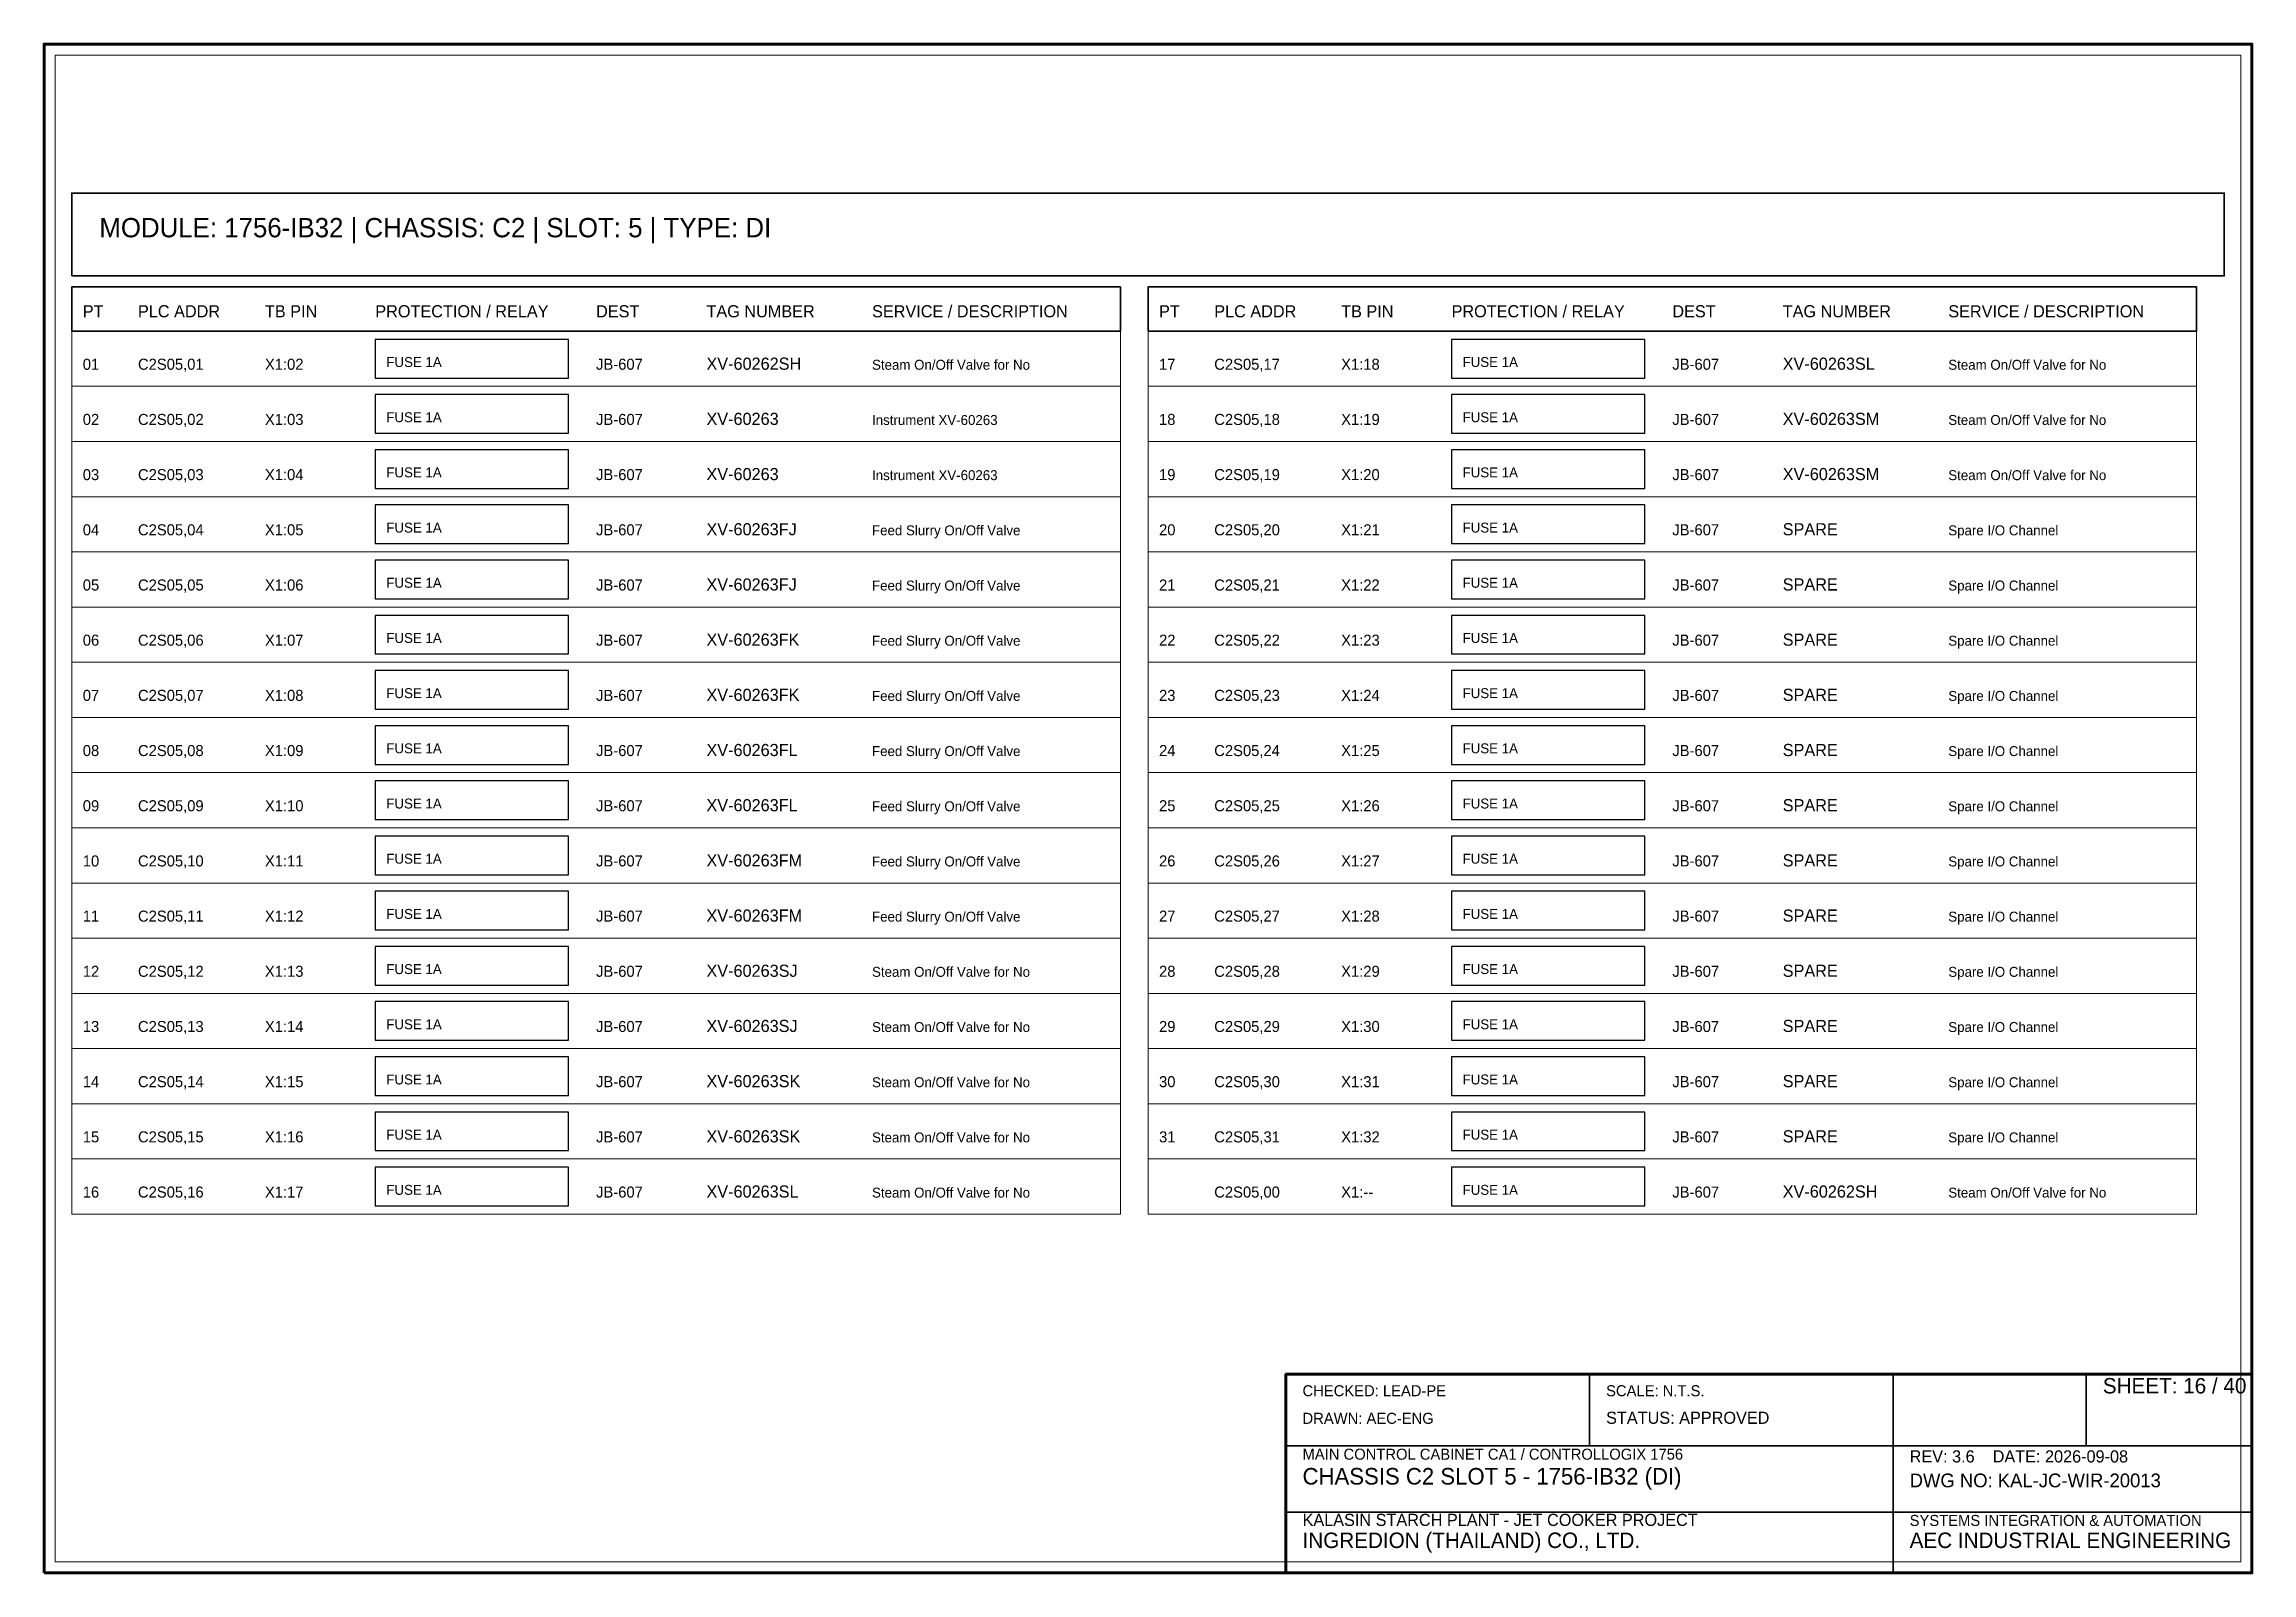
# Model space of a CAD drawing. Header units: millimetres. Extents: x 0 to 2200, y -2240 to 277.
# Drawn here: x 0 to 400, y -960 to -683 of the extents above; entities that cross this region are included whole.
import ezdxf

# ---------------------------------------------------------------- set-up
doc = ezdxf.new("R2010")
doc.units = ezdxf.units.MM
for name, color, linetype, lineweight in [('0_BORDER', 7, 'Continuous', 70), ('0_TITLE_BLOCK', 4, 'Continuous', 35), ('IE-CABLE', 6, 'Continuous', 25), ('IE-EQUIP', 2, 'Continuous', 35), ('IE-WIRE', 1, 'Continuous', 25), ('NOTATIONS', 8, 'Continuous', 18), ('TER', 3, 'Continuous', 35), ('TEXTS', 7, 'Continuous', 25)]:
    doc.layers.add(name, color=color, linetype=linetype, lineweight=lineweight)

msp = doc.modelspace()

# ---------------------------------------------------------------- texts
at = {"layer": '0_TITLE_BLOCK'}
for s, height, p in [('MODULE: 1756-IB32 | CHASSIS: C2 | SLOT: 5 | TYPE: DI', 3.5, (10, -718)), ('PT', 2.2, (7, -732.5)), ('PLC ADDR', 2.2, (17, -732.5)), ('TB PIN', 2.2, (40, -732.5)), ('PROTECTION / RELAY', 2.2, (60, -732.5)), ('DEST', 2.2, (100, -732.5)), ('TAG NUMBER', 2.2, (120, -732.5)), ('SERVICE / DESCRIPTION', 2.2, (150, -732.5)), ('PT', 2.2, (202, -732.5)), ('PLC ADDR', 2.2, (212, -732.5)), ('TB PIN', 2.2, (235, -732.5)), ('PROTECTION / RELAY', 2.2, (255, -732.5)), ('DEST', 2.2, (295, -732.5)), ('TAG NUMBER', 2.2, (315, -732.5)), ('SERVICE / DESCRIPTION', 2.2, (345, -732.5)), ('SHEET: 16 / 40', 2.8, (373, -927.5)), ('STATUS: APPROVED', 2.2, (283, -933)), ('CHASSIS C2 SLOT 5 - 1756-IB32 (DI)', 3, (228, -944)), ('INGREDION (THAILAND) CO., LTD.', 2.8, (228, -955.5)), ('AEC INDUSTRIAL ENGINEERING', 2.8, (338, -955.5))]:
    msp.add_text(s, height=height, dxfattribs=at).set_placement(p)
at = {"layer": 'IE-CABLE'}
for p in [(100, -742), (295, -742), (100, -752), (295, -752), (100, -762), (295, -762), (100, -772), (295, -772), (100, -782), (295, -782), (100, -792), (295, -792), (100, -802), (295, -802), (100, -812), (295, -812), (100, -822), (295, -822), (100, -832), (295, -832), (100, -842), (295, -842), (100, -852), (295, -852), (100, -862), (295, -862), (100, -872), (295, -872), (100, -882), (295, -882), (100, -892), (295, -892)]:
    msp.add_text('JB-607', height=2, dxfattribs=at).set_placement(p)
at = {"layer": 'IE-WIRE'}
for p in [(62, -741.5), (257, -741.5), (62, -751.5), (257, -751.5), (62, -761.5), (257, -761.5), (62, -771.5), (257, -771.5), (62, -781.5), (257, -781.5), (62, -791.5), (257, -791.5), (62, -801.5), (257, -801.5), (62, -811.5), (257, -811.5), (62, -821.5), (257, -821.5), (62, -831.5), (257, -831.5), (62, -841.5), (257, -841.5), (62, -851.5), (257, -851.5), (62, -861.5), (257, -861.5), (62, -871.5), (257, -871.5), (62, -881.5), (257, -881.5), (62, -891.5), (257, -891.5)]:
    msp.add_text('FUSE 1A', height=1.8, dxfattribs=at).set_placement(p)
at = {"layer": 'TER'}
for s, p in [('X1:02', (40, -742)), ('X1:18', (235, -742)), ('X1:03', (40, -752)), ('X1:19', (235, -752)), ('X1:04', (40, -762)), ('X1:20', (235, -762)), ('X1:05', (40, -772)), ('X1:21', (235, -772)), ('X1:06', (40, -782)), ('X1:22', (235, -782)), ('X1:07', (40, -792)), ('X1:23', (235, -792)), ('X1:08', (40, -802)), ('X1:24', (235, -802)), ('X1:09', (40, -812)), ('X1:25', (235, -812)), ('X1:10', (40, -822)), ('X1:26', (235, -822)), ('X1:11', (40, -832)), ('X1:27', (235, -832)), ('X1:12', (40, -842)), ('X1:28', (235, -842)), ('X1:13', (40, -852)), ('X1:29', (235, -852)), ('X1:14', (40, -862)), ('X1:30', (235, -862)), ('X1:15', (40, -872)), ('X1:31', (235, -872)), ('X1:16', (40, -882)), ('X1:32', (235, -882)), ('X1:17', (40, -892)), ('X1:--', (235, -892))]:
    msp.add_text(s, height=2, dxfattribs=at).set_placement(p)
at = {"layer": 'TEXTS'}
for s, height, p in [('01', 2, (7, -742)), ('C2S05,01', 2, (17, -742)), ('XV-60262SH', 2.2, (120, -742)), ('17', 2, (202, -742)), ('C2S05,17', 2, (212, -742)), ('XV-60263SL', 2.2, (315, -742)), ('Steam On/Off Valve for No', 1.8, (150, -742)), ('Steam On/Off Valve for No', 1.8, (345, -742)), ('02', 2, (7, -752)), ('C2S05,02', 2, (17, -752)), ('XV-60263', 2.2, (120, -752)), ('Instrument XV-60263', 1.8, (150, -752)), ('18', 2, (202, -752)), ('C2S05,18', 2, (212, -752)), ('XV-60263SM', 2.2, (315, -752)), ('Steam On/Off Valve for No', 1.8, (345, -752)), ('03', 2, (7, -762)), ('C2S05,03', 2, (17, -762)), ('XV-60263', 2.2, (120, -762)), ('19', 2, (202, -762)), ('C2S05,19', 2, (212, -762)), ('XV-60263SM', 2.2, (315, -762)), ('Instrument XV-60263', 1.8, (150, -762)), ('Steam On/Off Valve for No', 1.8, (345, -762)), ('04', 2, (7, -772)), ('C2S05,04', 2, (17, -772)), ('XV-60263FJ', 2.2, (120, -772)), ('Feed Slurry On/Off Valve ', 1.8, (150, -772)), ('20', 2, (202, -772)), ('C2S05,20', 2, (212, -772)), ('SPARE', 2.2, (315, -772)), ('Spare I/O Channel', 1.8, (345, -772)), ('05', 2, (7, -782)), ('C2S05,05', 2, (17, -782)), ('XV-60263FJ', 2.2, (120, -782)), ('21', 2, (202, -782)), ('C2S05,21', 2, (212, -782)), ('SPARE', 2.2, (315, -782)), ('Feed Slurry On/Off Valve ', 1.8, (150, -782)), ('Spare I/O Channel', 1.8, (345, -782)), ('06', 2, (7, -792)), ('C2S05,06', 2, (17, -792)), ('XV-60263FK', 2.2, (120, -792)), ('Feed Slurry On/Off Valve ', 1.8, (150, -792)), ('22', 2, (202, -792)), ('C2S05,22', 2, (212, -792)), ('SPARE', 2.2, (315, -792)), ('Spare I/O Channel', 1.8, (345, -792)), ('07', 2, (7, -802)), ('C2S05,07', 2, (17, -802)), ('XV-60263FK', 2.2, (120, -802)), ('23', 2, (202, -802)), ('C2S05,23', 2, (212, -802)), ('SPARE', 2.2, (315, -802)), ('Feed Slurry On/Off Valve ', 1.8, (150, -802)), ('Spare I/O Channel', 1.8, (345, -802)), ('08', 2, (7, -812)), ('C2S05,08', 2, (17, -812)), ('XV-60263FL', 2.2, (120, -812)), ('Feed Slurry On/Off Valve ', 1.8, (150, -812)), ('24', 2, (202, -812)), ('C2S05,24', 2, (212, -812)), ('SPARE', 2.2, (315, -812)), ('Spare I/O Channel', 1.8, (345, -812)), ('09', 2, (7, -822)), ('C2S05,09', 2, (17, -822)), ('XV-60263FL', 2.2, (120, -822)), ('25', 2, (202, -822)), ('C2S05,25', 2, (212, -822)), ('SPARE', 2.2, (315, -822)), ('Feed Slurry On/Off Valve ', 1.8, (150, -822)), ('Spare I/O Channel', 1.8, (345, -822)), ('10', 2, (7, -832)), ('C2S05,10', 2, (17, -832)), ('XV-60263FM', 2.2, (120, -832)), ('Feed Slurry On/Off Valve ', 1.8, (150, -832)), ('26', 2, (202, -832)), ('C2S05,26', 2, (212, -832)), ('SPARE', 2.2, (315, -832)), ('Spare I/O Channel', 1.8, (345, -832)), ('11', 2, (7, -842)), ('C2S05,11', 2, (17, -842)), ('XV-60263FM', 2.2, (120, -842)), ('27', 2, (202, -842)), ('C2S05,27', 2, (212, -842)), ('SPARE', 2.2, (315, -842)), ('Feed Slurry On/Off Valve ', 1.8, (150, -842)), ('Spare I/O Channel', 1.8, (345, -842)), ('12', 2, (7, -852)), ('C2S05,12', 2, (17, -852)), ('XV-60263SJ', 2.2, (120, -852)), ('Steam On/Off Valve for No', 1.8, (150, -852)), ('28', 2, (202, -852)), ('C2S05,28', 2, (212, -852)), ('SPARE', 2.2, (315, -852)), ('Spare I/O Channel', 1.8, (345, -852)), ('13', 2, (7, -862)), ('C2S05,13', 2, (17, -862)), ('XV-60263SJ', 2.2, (120, -862)), ('29', 2, (202, -862)), ('C2S05,29', 2, (212, -862)), ('SPARE', 2.2, (315, -862)), ('Steam On/Off Valve for No', 1.8, (150, -862)), ('Spare I/O Channel', 1.8, (345, -862)), ('14', 2, (7, -872)), ('C2S05,14', 2, (17, -872)), ('XV-60263SK', 2.2, (120, -872)), ('Steam On/Off Valve for No', 1.8, (150, -872)), ('30', 2, (202, -872)), ('C2S05,30', 2, (212, -872)), ('SPARE', 2.2, (315, -872)), ('Spare I/O Channel', 1.8, (345, -872)), ('15', 2, (7, -882)), ('C2S05,15', 2, (17, -882)), ('XV-60263SK', 2.2, (120, -882)), ('31', 2, (202, -882)), ('C2S05,31', 2, (212, -882)), ('SPARE', 2.2, (315, -882)), ('Steam On/Off Valve for No', 1.8, (150, -882)), ('Spare I/O Channel', 1.8, (345, -882)), ('16', 2, (7, -892)), ('C2S05,16', 2, (17, -892)), ('XV-60263SL', 2.2, (120, -892)), ('Steam On/Off Valve for No', 1.8, (150, -892)), ('C2S05,00', 2, (212, -892)), ('XV-60262SH', 2.2, (315, -892)), ('Steam On/Off Valve for No', 1.8, (345, -892)), ('CHECKED: LEAD-PE', 2, (228, -928)), ('SCALE: N.T.S.', 2, (283, -928)), ('DRAWN: AEC-ENG', 2, (228, -933)), ('MAIN CONTROL CABINET CA1 / CONTROLLOGIX 1756', 2, (228, -939.5)), ('REV: 3.6    DATE: 2026-09-08', 2.2, (338, -940)), ('DWG NO: KAL-JC-WIR-20013', 2.5, (338, -944.5)), ('KALASIN STARCH PLANT - JET COOKER PROJECT', 2.2, (228, -951.5)), ('SYSTEMS INTEGRATION & AUTOMATION', 2, (338, -951.5))]:
    msp.add_text(s, height=height, dxfattribs=at).set_placement(p)

# ---------------------------------------------------------------- linework, layer by layer
at = {"layer": '0_BORDER'}
for points in [[(0, -960), (400, -960), (400, -683), (0, -683)], [(225, -960), (400, -960), (400, -924), (225, -924)]]:
    msp.add_lwpolyline(points, close=True, dxfattribs=at)
at = {"layer": '0_TITLE_BLOCK'}
for p, q in [((280, -937), (280, -924)), ((335, -937), (335, -924)), ((370, -937), (370, -924)), ((225, -937), (400, -937)), ((335, -960), (335, -937)), ((225, -949), (400, -949))]:
    msp.add_line(p, q, dxfattribs=at)
for points in [[(5, -735), (195, -735), (195, -727), (5, -727)], [(200, -735), (390, -735), (390, -727), (200, -727)]]:
    msp.add_lwpolyline(points, close=True, dxfattribs=at)
at = {"layer": 'IE-EQUIP'}
msp.add_lwpolyline([(5, -725), (395, -725), (395, -710), (5, -710)], close=True, dxfattribs=at)
at = {"layer": 'IE-WIRE'}
for points in [[(60, -743.5), (95, -743.5), (95, -736.5), (60, -736.5)], [(255, -743.5), (290, -743.5), (290, -736.5), (255, -736.5)], [(60, -753.5), (95, -753.5), (95, -746.5), (60, -746.5)], [(255, -753.5), (290, -753.5), (290, -746.5), (255, -746.5)], [(60, -763.5), (95, -763.5), (95, -756.5), (60, -756.5)], [(255, -763.5), (290, -763.5), (290, -756.5), (255, -756.5)], [(60, -773.5), (95, -773.5), (95, -766.5), (60, -766.5)], [(255, -773.5), (290, -773.5), (290, -766.5), (255, -766.5)], [(60, -783.5), (95, -783.5), (95, -776.5), (60, -776.5)], [(255, -783.5), (290, -783.5), (290, -776.5), (255, -776.5)], [(60, -793.5), (95, -793.5), (95, -786.5), (60, -786.5)], [(255, -793.5), (290, -793.5), (290, -786.5), (255, -786.5)], [(60, -803.5), (95, -803.5), (95, -796.5), (60, -796.5)], [(255, -803.5), (290, -803.5), (290, -796.5), (255, -796.5)], [(60, -813.5), (95, -813.5), (95, -806.5), (60, -806.5)], [(255, -813.5), (290, -813.5), (290, -806.5), (255, -806.5)], [(60, -823.5), (95, -823.5), (95, -816.5), (60, -816.5)], [(255, -823.5), (290, -823.5), (290, -816.5), (255, -816.5)], [(60, -833.5), (95, -833.5), (95, -826.5), (60, -826.5)], [(255, -833.5), (290, -833.5), (290, -826.5), (255, -826.5)], [(60, -843.5), (95, -843.5), (95, -836.5), (60, -836.5)], [(255, -843.5), (290, -843.5), (290, -836.5), (255, -836.5)], [(60, -853.5), (95, -853.5), (95, -846.5), (60, -846.5)], [(255, -853.5), (290, -853.5), (290, -846.5), (255, -846.5)], [(60, -863.5), (95, -863.5), (95, -856.5), (60, -856.5)], [(255, -863.5), (290, -863.5), (290, -856.5), (255, -856.5)], [(60, -873.5), (95, -873.5), (95, -866.5), (60, -866.5)], [(255, -873.5), (290, -873.5), (290, -866.5), (255, -866.5)], [(60, -883.5), (95, -883.5), (95, -876.5), (60, -876.5)], [(255, -883.5), (290, -883.5), (290, -876.5), (255, -876.5)], [(60, -893.5), (95, -893.5), (95, -886.5), (60, -886.5)], [(255, -893.5), (290, -893.5), (290, -886.5), (255, -886.5)]]:
    msp.add_lwpolyline(points, close=True, dxfattribs=at)
at = {"layer": 'NOTATIONS'}
for points in [[(2, -958), (398, -958), (398, -685), (2, -685)], [(5, -745), (195, -745), (195, -735), (5, -735)], [(200, -745), (390, -745), (390, -735), (200, -735)], [(5, -755), (195, -755), (195, -745), (5, -745)], [(200, -755), (390, -755), (390, -745), (200, -745)], [(5, -765), (195, -765), (195, -755), (5, -755)], [(200, -765), (390, -765), (390, -755), (200, -755)], [(5, -775), (195, -775), (195, -765), (5, -765)], [(200, -775), (390, -775), (390, -765), (200, -765)], [(5, -785), (195, -785), (195, -775), (5, -775)], [(200, -785), (390, -785), (390, -775), (200, -775)], [(5, -795), (195, -795), (195, -785), (5, -785)], [(200, -795), (390, -795), (390, -785), (200, -785)], [(5, -805), (195, -805), (195, -795), (5, -795)], [(200, -805), (390, -805), (390, -795), (200, -795)], [(5, -815), (195, -815), (195, -805), (5, -805)], [(200, -815), (390, -815), (390, -805), (200, -805)], [(5, -825), (195, -825), (195, -815), (5, -815)], [(200, -825), (390, -825), (390, -815), (200, -815)], [(5, -835), (195, -835), (195, -825), (5, -825)], [(200, -835), (390, -835), (390, -825), (200, -825)], [(5, -845), (195, -845), (195, -835), (5, -835)], [(200, -845), (390, -845), (390, -835), (200, -835)], [(5, -855), (195, -855), (195, -845), (5, -845)], [(200, -855), (390, -855), (390, -845), (200, -845)], [(5, -865), (195, -865), (195, -855), (5, -855)], [(200, -865), (390, -865), (390, -855), (200, -855)], [(5, -875), (195, -875), (195, -865), (5, -865)], [(200, -875), (390, -875), (390, -865), (200, -865)], [(5, -885), (195, -885), (195, -875), (5, -875)], [(200, -885), (390, -885), (390, -875), (200, -875)], [(5, -895), (195, -895), (195, -885), (5, -885)], [(200, -895), (390, -895), (390, -885), (200, -885)]]:
    msp.add_lwpolyline(points, close=True, dxfattribs=at)

msp.set_redraw_order([(e.dxf.handle, doc.entitydb.next_handle()) for e in msp.query("TEXT MTEXT ATTDEF DIMENSION ARC_DIMENSION")])  # texts and dimensions are drawn at this point

doc.saveas('drawing.dxf')
